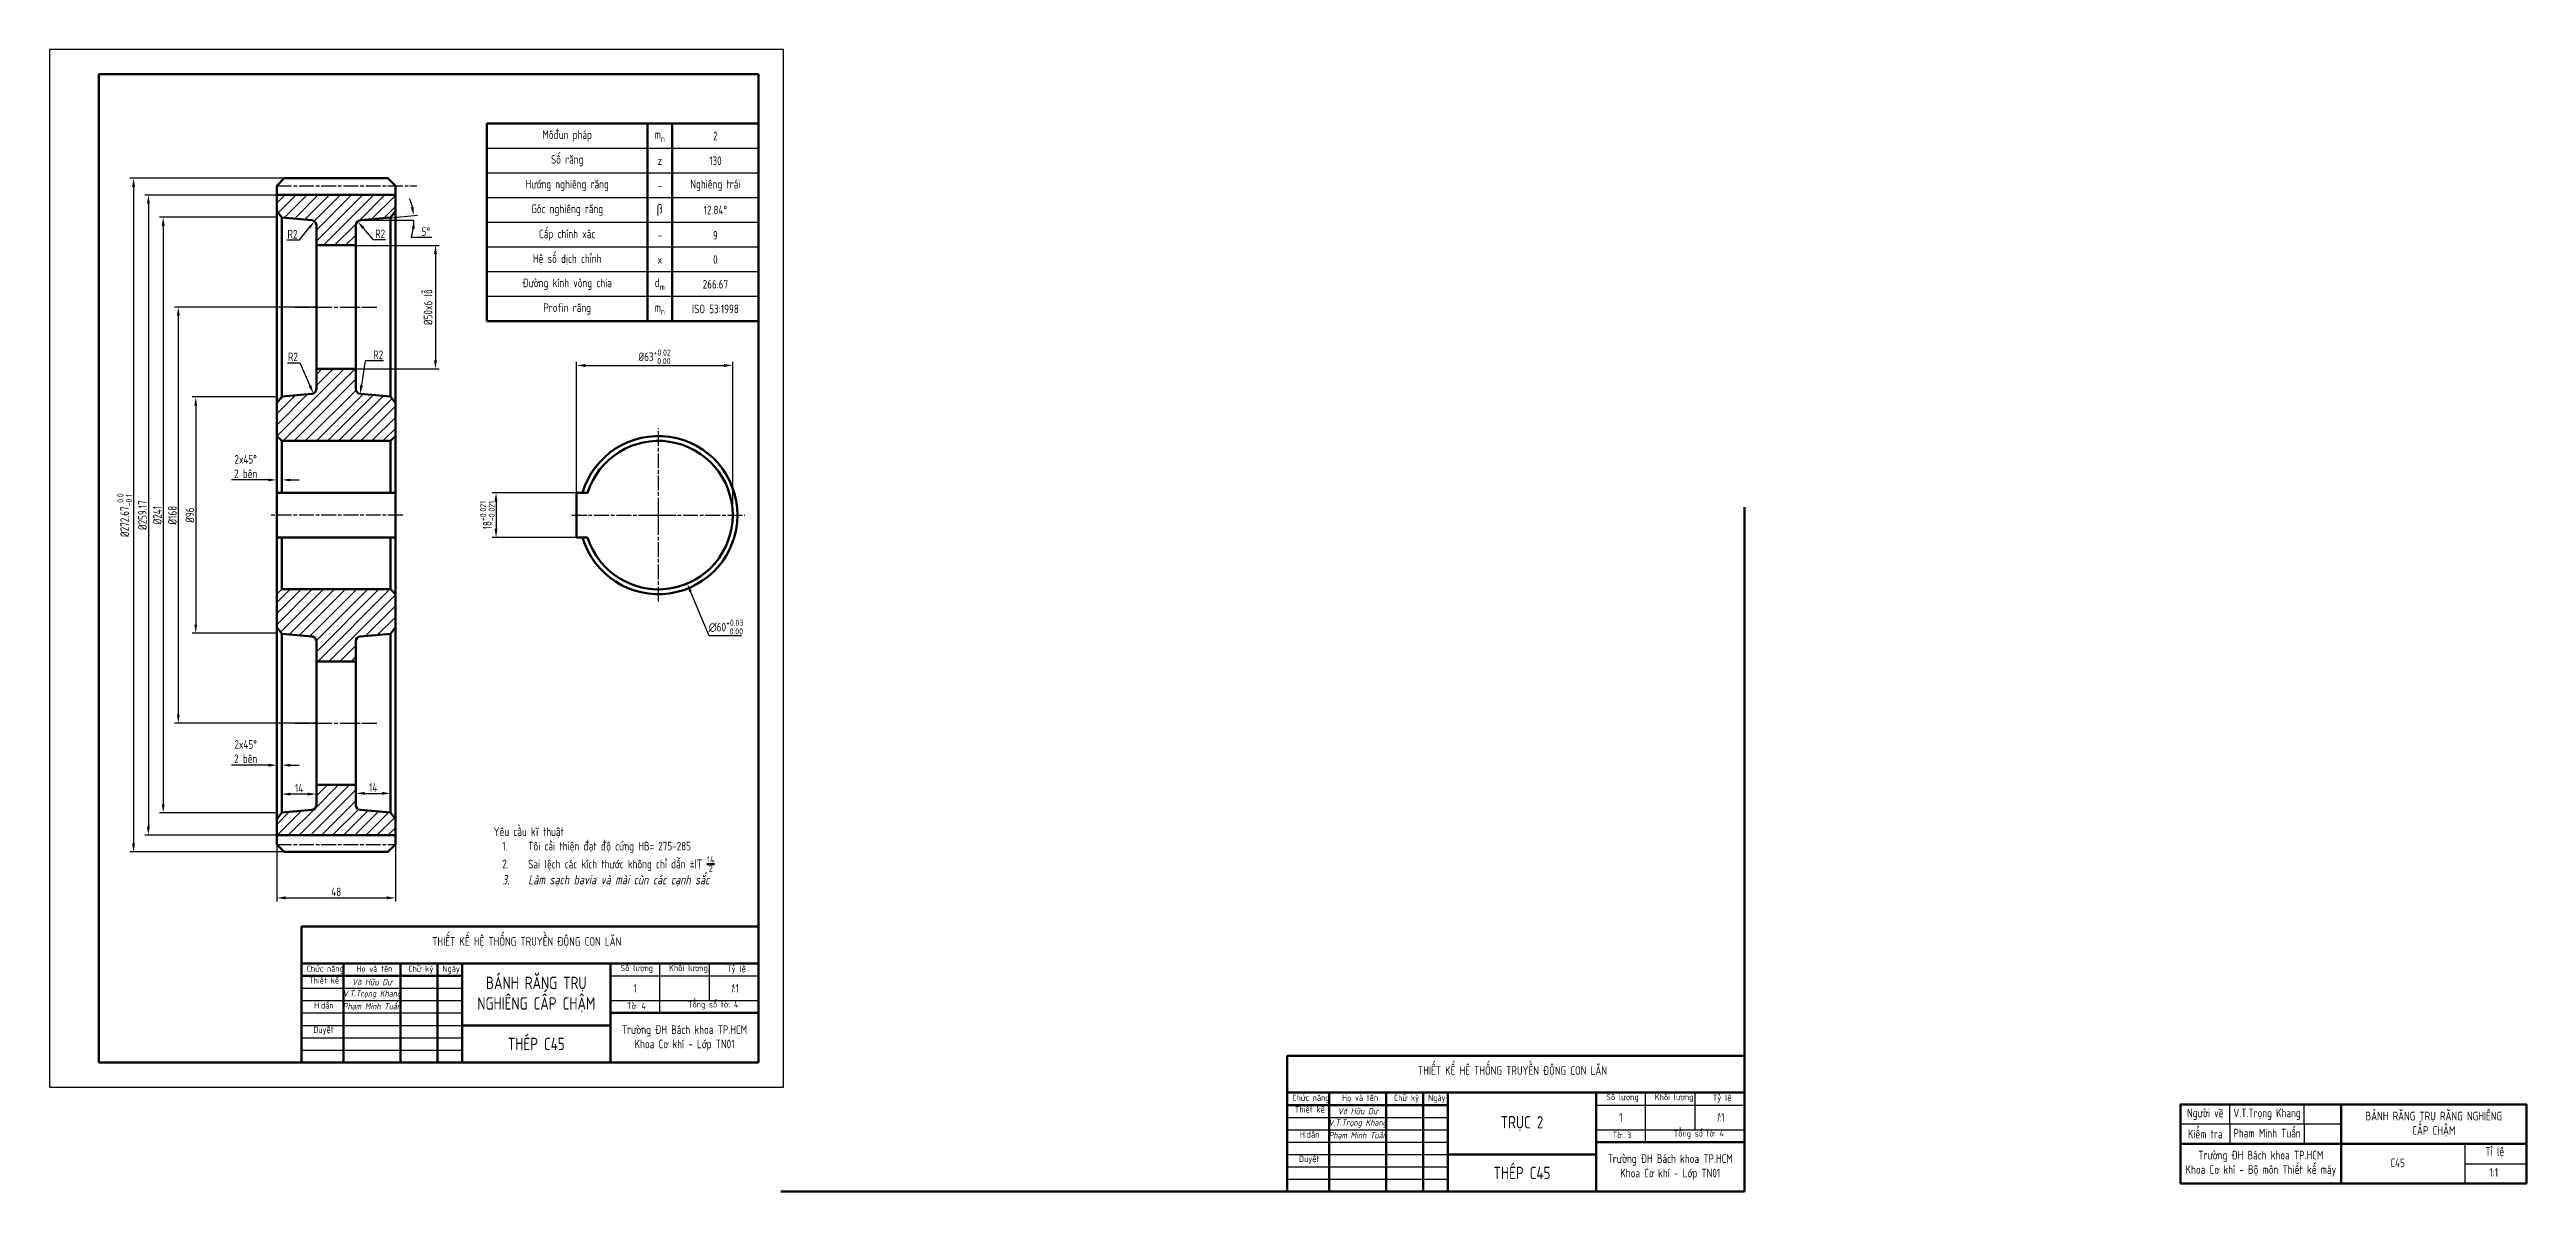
# Model space of a CAD drawing. Header units: millimetres. Extents: x -3429 to -296, y -4157 to -3695.
# Drawn here: x -1299 to -296, y -4157 to -3695 of the extents above; entities that cross this region are included whole.
import ezdxf

# ---------------------------------------------------------------- set-up
doc = ezdxf.new("R2010")
doc.units = ezdxf.units.MM
doc.header["$LTSCALE"] = 0.5
doc.linetypes.add('AM_ISO08W050', pattern=[18, 12, -1.5, 3, -1.5])
for name, color, linetype, lineweight in [('A.Net Dam Co Ban', 7, 'Continuous', 50), ('AM_0', 7, 'Continuous', 50), ('AM_4', 3, 'Continuous', 25), ('AM_5', 3, 'Continuous', 25), ('AM_7', 4, 'AM_ISO08W050', 25), ('AM_8', 1, 'Continuous', 25), ('duong_dam', 7, 'Continuous', 50), ('duong_manh', 3, 'Continuous', 25)]:
    doc.layers.add(name, color=color, linetype=linetype, lineweight=lineweight)
doc.styles.add('MyTemplate', font='tcvn+7284-2003i.ttf', dxfattribs={"width": 0.8, "height": 3.5})
doc.styles.get("Standard").update_dxf_attribs({"font": 'tcvn+7284-2003i.ttf', "width": 0.8, "height": 3.5})
doc.styles.add('TCVN', font='tcvn+7284-2003i.ttf', dxfattribs={"width": 0.8, "height": 5})
doc.dimstyles.new('MyTemplate$0', dxfattribs={"dimtxt": 3.5, "dimasz": 3.5, "dimexe": 1.5, "dimexo": 0, "dimtad": 1, "dimtoh": 1, "dimdec": 0, "dimzin": 0, "dimdsep": 46, "dimtxsty": 'MyTemplate', "dimcen": 5, "dimclrd": 3, "dimclre": 3, "dimclrt": 1, "dimadec": 0, "dimazin": 0, "dimtfac": 1, "dimtdec": 0, "dimtofl": 0, "dimtmove": 0, "dimatfit": 3, "dimfxl": 1, "dimtolj": 1, "dimtzin": 0, "dimarcsym": 0})
doc.dimstyles.new('MyTemplate$2', dxfattribs={"dimtxt": 3.5, "dimasz": 3.5, "dimexe": 1.5, "dimexo": 0, "dimtad": 1, "dimtoh": 1, "dimdec": 0, "dimzin": 0, "dimdsep": 46, "dimtxsty": 'MyTemplate', "dimcen": 5, "dimclrd": 3, "dimclre": 3, "dimclrt": 1, "dimadec": 0, "dimazin": 0, "dimtfac": 1, "dimtdec": 0, "dimtofl": 0, "dimtmove": 0, "dimatfit": 3, "dimfxl": 1, "dimtolj": 1, "dimtzin": 0, "dimarcsym": 0})
doc.dimstyles.new('MyTemplate$3', dxfattribs={"dimtxt": 3.5, "dimasz": 3.5, "dimexe": 1.5, "dimexo": 0, "dimtad": 1, "dimtoh": 1, "dimdec": 0, "dimzin": 0, "dimdsep": 46, "dimtxsty": 'MyTemplate', "dimcen": 5, "dimclrd": 3, "dimclre": 3, "dimclrt": 1, "dimadec": 0, "dimazin": 0, "dimtfac": 1, "dimtdec": 0, "dimtofl": 0, "dimtmove": 0, "dimatfit": 3, "dimfxl": 1, "dimtolj": 1, "dimtzin": 0, "dimarcsym": 0})
doc.dimstyles.new('MyTemplate$4', dxfattribs={"dimtxt": 3.5, "dimasz": 3.5, "dimexe": 1.5, "dimexo": 0, "dimtad": 1, "dimtoh": 1, "dimdec": 0, "dimzin": 0, "dimdsep": 46, "dimtxsty": 'MyTemplate', "dimcen": 5, "dimclrd": 3, "dimclre": 3, "dimclrt": 1, "dimadec": 0, "dimazin": 0, "dimtfac": 1, "dimtdec": 0, "dimtofl": 0, "dimtmove": 0, "dimatfit": 3, "dimfxl": 1, "dimtolj": 1, "dimtzin": 0, "dimarcsym": 0})

msp = doc.modelspace()

# ---------------------------------------------------------------- texts
at = {"attachment_point": 5, "style": 'MyTemplate'}
for s, width, insert, char_height in [('Môđun pháp', 65, (-1089.0038, -3729.7079), 3.5), ('\\A1;m{\\H0.7x;\\S^ n;}', 10, (-1051.5038, -3729.7079), 3.5), ('2', 35, (-1029.0038, -3729.7079), 3.5), ('Số răng', 65, (-1089.0038, -3739.7079), 3.5), ('z', 10, (-1051.5038, -3739.7079), 3.5), ('130', 35, (-1029.0038, -3739.7079), 3.5), ('Hướng nghiêng răng', 65, (-1089.0038, -3749.7079), 3.5), ('Nghiêng trái', 35, (-1029.0038, -3749.7079), 3.5), ('Góc nghiêng răng', 65, (-1089.0038, -3759.7079), 3.5), ('{\\H1.08333x;β}', 10, (-1051.5038, -3759.7079), 3.5), ('{\\H1.08333x;-}', 10, (-1051.5038, -3749.7079), 3.5), ('12.84%%D', 35, (-1029.0038, -3759.7079), 3.5), ('Cấp chính xác', 65, (-1089.0038, -3769.8638), 3.5), ('9', 35, (-1029.0038, -3769.937), 3.5), ('Hệ số dịch chỉnh', 65, (-1089.0038, -3779.7079), 3.5), ('{\\H1.08333x;-}', 10, (-1051.5038, -3769.7911), 3.5), ('x', 10, (-1051.5038, -3779.7079), 3.5), ('0', 35, (-1029.0038, -3779.7079), 3.5), ('Đường kính vòng chia', 65, (-1089.0038, -3789.7079), 3.5), ('\\A1;d{\\H0.7x;\\S^ m;}', 10, (-1051.5038, -3789.7079), 3.5), ('266.67', 35, (-1029.0038, -3789.7079), 3.5), ('Profin răng', 65, (-1089.0038, -3799.7079), 3.5), ('\\A1;m{\\H0.7x;\\S^ n;}', 10, (-1051.5038, -3799.7079), 3.5), ('ISO 53:1998', 35, (-1029.0038, -3799.7079), 3.5), ('BÁNH RĂNG TRỤ NGHIÊNG CẤP CHẬM', 60, (-1101.5038, -4077.2079), 5), ('THÉP C45', 60, (-1101.5038, -4097.2079), 5), ('TRỤC 2', 60, (-702.558, -4129.451), 5), ('Người vẽ', 20, (-426.0211, -4125.699), 3.5), ('V.T.Trọng Khang', 30, (-401.0211, -4125.699), 3.5), ('BÁNH RĂNG TRỤ RĂNG NGHIÊNG \\PCẤP CHẬM', 75, (-333.5211, -4129.699), 3.5), ('Kiểm tra', 20, (-426.0211, -4133.699), 3.5), ('Phạm Minh Tuấn', 30, (-401.0211, -4133.699), 3.5), ('THÉP C45', 60, (-702.558, -4149.451), 5), ('Trường ĐH Bách khoa TP.HCM\\PKhoa Cơ khí - Bộ môn Thiết kế máy', 65, (-403.5211, -4145.6873), 3.5)]:
    msp.add_mtext_dynamic_manual_height_columns(s, width=width, gutter_width=17.5, heights=[0], dxfattribs=dict(at, insert=insert, char_height=char_height))
at = {"char_height": 2.5, "attachment_point": 5}
for s, insert in [('{\\fTCVN 7284|b0|i1|c0|p34;Phạm Minh Tuấn}', (-1168.0038, -4082.2079)), ('{\\fTCVN 7284|b0|i1|c0|p34;V.T.Trọng Khang}', (-1168.0038, -4077.2079)), ('{\\fTCVN 7284|b0|i1|c0|p34;Võ Hữu Dư}', (-1168.0038, -4072.2079)), ('{\\fTCVN 7284|b0|i1|c0|p34;V.T.Trọng Khang}', (-769.058, -4129.451)), ('{\\fTCVN 7284|b0|i1|c0|p34;Võ Hữu Dư}', (-769.058, -4124.451)), ('{\\fTCVN 7284|b0|i1|c0|p34;Phạm Minh Tuấn}', (-769.058, -4134.451))]:
    msp.add_mtext_dynamic_manual_height_columns(s, width=23, gutter_width=17.5, heights=[0], dxfattribs=dict(at, insert=insert))
at = {"layer": 'AM_0', "char_height": 3.5, "attachment_point": 1, "style": 'TCVN'}
for s, width, insert in [('\\A1;Yêu cầu kĩ thuật\\P\\pi-10.5,l14,t14;1.^ITôi cải thiện đạt độ cứng HB= 275-285\\P2.^ISai lệch các kích thước không chỉ dẫn {\\H1.08333x;±IT \\H0.7x;\\S14/2;\\fMS Shell Dlg 2|b0|i1|c0|p0;\\H0.87911x;\\P\\fTCVN 7284|b0|i1|c0|p34;\\H1.62501x;3.^ILàm sạch bavia và mài cùn các cạnh sắc}', 100.367582, (-1118.771, -4009.5707)), ('Tỉ lệ', 17.318047, (-312.6816, -4138.9721))]:
    msp.add_mtext_dynamic_manual_height_columns(s, width=width, gutter_width=17.5, heights=[0], dxfattribs=dict(at, insert=insert))
at = {"layer": 'AM_0', "char_height": 3.5, "width": 31.23385, "attachment_point": 1, "style": 'TCVN'}
for s, insert in [('C45', (-351.0876, -4143.6169)), ('1:1', (-311.036, -4147.473))]:
    msp.add_mtext(s, dxfattribs=dict(at, insert=insert))
at = {"layer": 'duong_dam'}
for s, width, gutter_width, heights, insert, char_height, attachment_point in [('\\pi52.96151;THIẾT KẾ HỆ THỐNG TRUYỀN ĐỘNG CON LĂN', 184.90212, 17.5, [11.9268], (-1196.5665, -4054.0066), 3.5, 1), ('\\pi2.30248;Chức năng', 17.291048, 14.8707, [0], (-1196.7396, -4065.5089), 2.549267, 1), ('\\pi3.26116;Thiết kế', 17.291048, 14.8707, [0], (-1196.7396, -4070.2202), 2.549267, 1), ('\\pi2.28858;Họ và tên', 17.291048, 14.8707, [0], (-1176.6312, -4065.5089), 2.549267, 1), ('\\pi4.41065;Chữ ký', 17.291048, 14.8707, [0], (-1157.7095, -4065.5089), 2.549267, 1), ('\\pi5.63353;Ngày', 17.291048, 14.8707, [0], (-1145.1221, -4065.5089), 2.549267, 1), ('\\pi3.12675;Số lượng', 17.291048, 14.8707, [0], (-1070.4917, -4065.2169), 2.549267, 1), ('\\pi2.04292;Khối lượng', 17.291048, 14.8707, [0], (-1049.8022, -4065.2151), 2.549267, 1), ('\\pi5.54623;Tỷ lệ', 17.291048, 14.8707, [0], (-1029.8544, -4065.5089), 2.549267, 1), ('\\pi5.35079;H.dẫn', 17.291048, 14.8707, [0], (-1196.7396, -4080.3461), 2.549267, 1), ('\\pi11.3938;Tổng số tờ: 4', 39.927956, 14.8707, [3.483], (-1051.5038, -4079.9487), 2.549267, 1), ('Trường ĐH Bách khoa TP.HCM\\PKhoa Cơ khí - Lớp TN01', 78.382847, 17.5, [0], (-1041.5038, -4094.8602), 3.5, 5), ('\\pi5.67215;Tờ: 4', 17.291048, 14.8707, [0], (-1070.4917, -4080.5644), 2.549267, 1), ('\\pi4.99235;Duyệt', 17.291048, 14.8707, [0], (-1196.7396, -4090.2207), 2.549267, 1), ('\\pi52.96151;THIẾT KẾ HỆ THỐNG TRUYỀN ĐỘNG CON LĂN', 184.90212, 17.5, [11.9268], (-797.6208, -4106.2497), 3.5, 1), ('\\pi2.30248;Chức năng', 17.291048, 14.8707, [0], (-797.7938, -4117.752), 2.549267, 1), ('\\pi2.28858;Họ và tên', 17.291048, 14.8707, [0], (-777.6854, -4117.752), 2.549267, 1), ('\\pi4.41065;Chữ ký', 17.291048, 14.8707, [0], (-758.7637, -4117.752), 2.549267, 1), ('\\pi5.63353;Ngày', 17.291048, 14.8707, [0], (-746.1763, -4117.752), 2.549267, 1), ('\\pi3.12675;Số lượng', 17.291048, 14.8707, [0], (-671.5459, -4117.46), 2.549267, 1), ('\\pi2.04292;Khối lượng', 17.291048, 14.8707, [0], (-650.8564, -4117.4583), 2.549267, 1), ('\\pi5.54623;Tỷ lệ', 17.291048, 14.8707, [0], (-630.9086, -4117.752), 2.549267, 1), ('\\pi3.26116;Thiết kế', 17.291048, 14.8707, [0], (-797.7938, -4122.4633), 2.549267, 1), ('\\pi5.35079;H.dẫn', 17.291048, 14.8707, [0], (-797.7938, -4132.5893), 2.549267, 1), ('\\pi5.63353;Tờ: 3', 17.291048, 14.8707, [0], (-671.5459, -4132.8076), 2.549267, 1), ('\\pi11.3938;Tổng số tờ: 4', 39.927956, 14.8707, [3.483], (-652.558, -4132.1918), 2.549267, 1), ('\\pi4.99235;Duyệt', 17.291048, 14.8707, [0], (-797.7938, -4142.4638), 2.549267, 1), ('Trường ĐH Bách khoa TP.HCM\\PKhoa Cơ khí - Lớp TN01', 78.382847, 17.5, [0], (-642.558, -4147.1033), 3.5, 5)]:
    msp.add_mtext_dynamic_manual_height_columns(s, width=width, gutter_width=gutter_width, heights=heights, dxfattribs=dict(at, insert=insert, char_height=char_height, attachment_point=attachment_point))
at = {"layer": 'duong_dam', "char_height": 3.5, "attachment_point": 5, "style": 'TCVN'}
for insert in [(-1061.5038, -4074.7079), (-662.558, -4126.951)]:
    msp.add_mtext_dynamic_manual_height_columns('1', width=20, gutter_width=17.5, heights=[0], dxfattribs=dict(at, insert=insert))
at = {"layer": 'duong_dam', "char_height": 3.5, "width": 9.038203, "attachment_point": 5, "style": 'TCVN'}
for insert in [(-1021.2856, -4074.7621), (-622.3398, -4127.0053)]:
    msp.add_mtext('{\\fTCVN 7284|b0|i1|c163|p34;1}:1', dxfattribs=dict(at, insert=insert))

# ---------------------------------------------------------------- blocks, each defined once
blk = doc.blocks.new('*D4')
at = {"layer": 'AM_5', "color": 3, "lineweight": -2, "transparency": 16777216}
for p, q in [((-1206.5, -3835.3), (-1240.8, -3835.3)), ((-1239.3, -3838.8), (-1239.3, -3927.5)), ((-1206.5, -3931), (-1240.8, -3931))]:
    blk.add_line(p, q, dxfattribs=at)
at = {"layer": 'AM_5', "color": 3, "transparency": 16777216}
for points in [[(-1239.9, -3838.8), (-1238.8, -3838.8), (-1239.3, -3835.3)], [(-1239.9, -3927.5), (-1238.8, -3927.5), (-1239.3, -3931)]]:
    blk.add_solid(points, dxfattribs=at)
at = {"layer": 'Defpoints', "color": 0, "transparency": 16777216}
for p in [(-1206.5, -3835.3), (-1239.3, -3931), (-1206.5, -3931)]:
    blk.add_point(p, dxfattribs=at)
at = {"layer": 'AM_5', "color": 1, "transparency": 16777216, "insert": (-1241.7, -3883.2), "char_height": 3.5, "attachment_point": 5, "rotation": 90, "style": 'MyTemplate'}
blk.add_mtext('\\A1;%%C96 ', dxfattribs=at)
blk = doc.blocks.new('*D5')
at = {"layer": 'AM_5', "color": 3, "lineweight": -2, "transparency": 16777216}
for p, q in [((-1080.8, -3874.2), (-1119.3, -3874.2)), ((-1117.8, -3877.7), (-1117.8, -3888.7)), ((-1080.8, -3892.2), (-1119.3, -3892.2))]:
    blk.add_line(p, q, dxfattribs=at)
at = {"layer": 'AM_5', "color": 3, "transparency": 16777216}
for points in [[(-1118.4, -3877.7), (-1117.2, -3877.7), (-1117.8, -3874.2)], [(-1118.4, -3888.7), (-1117.2, -3888.7), (-1117.8, -3892.2)]]:
    blk.add_solid(points, dxfattribs=at)
at = {"layer": 'Defpoints', "color": 0, "transparency": 16777216}
for p in [(-1080.8, -3874.2), (-1117.8, -3892.2), (-1080.8, -3892.2)]:
    blk.add_point(p, dxfattribs=at)
at = {"layer": 'AM_5', "color": 1, "transparency": 16777216, "insert": (-1121.3, -3883.2), "char_height": 3.5, "attachment_point": 5, "rotation": 90, "style": 'MyTemplate'}
blk.add_mtext('\\A1;18{}{\\H0.71x;\\C3;\\S+0.021^ -0.021;}', dxfattribs=at)
blk = doc.blocks.new('*D6')
at = {"layer": 'AM_5', "color": 3, "lineweight": -2, "transparency": 16777216}
for p, q in [((-1167.4, -3771.7), (-1171.5, -3767)), ((-1162.5, -3771.7), (-1167.4, -3771.7))]:
    blk.add_line(p, q, dxfattribs=at)
at = {"layer": 'AM_5', "color": 3, "transparency": 16777216}
blk.add_solid([(-1171.1, -3766.6), (-1172, -3767.3), (-1173.8, -3764.3)], dxfattribs=at)
at = {"layer": 'Defpoints', "color": 0, "transparency": 16777216}
for p in [(-1173.8, -3764.3), (-1172.5, -3765.8)]:
    blk.add_point(p, dxfattribs=at)
at = {"layer": 'AM_5', "color": 1, "transparency": 16777216, "insert": (-1164.7, -3769.3), "char_height": 3.5, "attachment_point": 5, "style": 'MyTemplate'}
blk.add_mtext('\\A1;R2', dxfattribs=at)
blk = doc.blocks.new('*D3')
at = {"layer": 'AM_5', "color": 3, "lineweight": -2, "transparency": 16777216}
for p, q in [((-1197.4, -3771.8), (-1193.5, -3767)), ((-1202.4, -3771.8), (-1197.4, -3771.8))]:
    blk.add_line(p, q, dxfattribs=at)
at = {"layer": 'AM_5', "color": 3, "transparency": 16777216}
blk.add_solid([(-1193.9, -3766.6), (-1193, -3767.3), (-1191.3, -3764.3)], dxfattribs=at)
at = {"layer": 'Defpoints', "color": 0, "transparency": 16777216}
for p in [(-1192.5, -3765.8), (-1191.3, -3764.3)]:
    blk.add_point(p, dxfattribs=at)
at = {"layer": 'AM_5', "color": 1, "transparency": 16777216, "insert": (-1200.2, -3769.5), "char_height": 3.5, "attachment_point": 5, "style": 'MyTemplate'}
blk.add_mtext('\\A1;R2', dxfattribs=at)
blk = doc.blocks.new('*D7')
at = {"layer": 'AM_5', "color": 3, "lineweight": -2, "transparency": 16777216}
for p, q in [((-1160.5, -3762.8), (-1149.6, -3761.8)), ((-1152.1, -3770.7), (-1143.8, -3770.7))]:
    blk.add_line(p, q, dxfattribs=at)
for start, end in [(14.2611, 23.5221), (341.4167, 0), (341.4779, 350.7389)]:
    blk.add_arc((-1172.7, -3763.8), 21.7, start, end, dxfattribs=at)
at = {"layer": 'AM_5', "color": 3, "transparency": 16777216}
for points in [[(-1151.1, -3758.4), (-1152.3, -3758.6), (-1151.1, -3761.9)], [(-1151.9, -3767.3), (-1150.7, -3767.4), (-1151, -3763.8)]]:
    blk.add_solid(points, dxfattribs=at)
at = {"layer": 'Defpoints', "color": 0, "transparency": 16777216}
for p in [(-1172.7, -3763.8), (-1172.7, -3763.8), (-1160.5, -3762.8), (-1151.1, -3762.6), (-1148.2, -3763.8)]:
    blk.add_point(p, dxfattribs=at)
at = {"layer": 'AM_5', "color": 1, "transparency": 16777216, "insert": (-1146.2, -3768.4), "char_height": 3.5, "attachment_point": 5, "style": 'MyTemplate'}
blk.add_mtext('\\A1;5°', dxfattribs=at)
blk = doc.blocks.new('*D8')
at = {"layer": 'AM_5', "color": 3, "lineweight": -2, "transparency": 16777216}
for p, q in [((-1085.2, -3883.2), (-1085.2, -3821.1)), ((-1081.7, -3822.6), (-1025.5, -3822.6)), ((-1022, -3883.2), (-1022, -3821.1))]:
    blk.add_line(p, q, dxfattribs=at)
at = {"layer": 'AM_5', "color": 3, "transparency": 16777216}
for points in [[(-1081.7, -3822), (-1081.7, -3823.2), (-1085.2, -3822.6)], [(-1025.5, -3822), (-1025.5, -3823.2), (-1022, -3822.6)]]:
    blk.add_solid(points, dxfattribs=at)
at = {"layer": 'Defpoints', "color": 0, "transparency": 16777216}
for p in [(-1022, -3822.6), (-1085.2, -3883.2), (-1022, -3883.2)]:
    blk.add_point(p, dxfattribs=at)
at = {"layer": 'AM_5', "color": 1, "transparency": 16777216, "insert": (-1053.6, -3819.1), "char_height": 3.5, "attachment_point": 5, "style": 'MyTemplate'}
blk.add_mtext('\\A1;%%C63{}{\\H0.71x;\\C3;\\S+0.02^  0.00;}', dxfattribs=at)
blk = doc.blocks.new('*D9')
at = {"layer": 'AM_5', "color": 3, "lineweight": -2, "transparency": 16777216}
for p, q in [((-1174.5, -3995.8), (-1174.5, -3994.3)), ((-1171, -3995.8), (-1164, -3995.8)), ((-1160.5, -3990), (-1160.5, -3997.3))]:
    blk.add_line(p, q, dxfattribs=at)
at = {"layer": 'AM_5', "color": 3, "transparency": 16777216}
for points in [[(-1171, -3995.2), (-1171, -3996.4), (-1174.5, -3995.8)], [(-1164, -3995.2), (-1164, -3996.4), (-1160.5, -3995.8)]]:
    blk.add_solid(points, dxfattribs=at)
at = {"layer": 'Defpoints', "color": 0, "transparency": 16777216}
for p in [(-1174.5, -3995.8), (-1160.5, -3990), (-1160.5, -3995.8)]:
    blk.add_point(p, dxfattribs=at)
at = {"layer": 'AM_5', "color": 1, "transparency": 16777216, "insert": (-1167.5, -3993.4), "char_height": 3.5, "attachment_point": 5, "style": 'MyTemplate'}
blk.add_mtext('\\A1;14 ', dxfattribs=at)
blk = doc.blocks.new('*D10')
at = {"layer": 'AM_5', "color": 3, "lineweight": -2, "transparency": 16777216}
for p, q in [((-1204.5, -3990.3), (-1204.5, -3997.6)), ((-1194, -3996.1), (-1201, -3996.1)), ((-1190.5, -3996.1), (-1190.5, -3994.6))]:
    blk.add_line(p, q, dxfattribs=at)
at = {"layer": 'AM_5', "color": 3, "transparency": 16777216}
for points in [[(-1201, -3995.5), (-1201, -3996.7), (-1204.5, -3996.1)], [(-1194, -3995.5), (-1194, -3996.7), (-1190.5, -3996.1)]]:
    blk.add_solid(points, dxfattribs=at)
at = {"layer": 'Defpoints', "color": 0, "transparency": 16777216}
for p in [(-1204.5, -3990.3), (-1204.5, -3996.1), (-1190.5, -3996.1)]:
    blk.add_point(p, dxfattribs=at)
at = {"layer": 'AM_5', "color": 1, "transparency": 16777216, "insert": (-1197.5, -3993.7), "char_height": 3.5, "attachment_point": 5, "style": 'MyTemplate'}
blk.add_mtext('\\A1;14', dxfattribs=at)
blk = doc.blocks.new('*D11')
at = {"layer": 'AM_5', "color": 3, "lineweight": -2, "transparency": 16777216}
for p, q in [((-1210, -3868.9), (-1224.8, -3868.9)), ((-1206.5, -3868.6), (-1206.5, -3870.4)), ((-1204.5, -3868.6), (-1204.5, -3870.4)), ((-1201, -3868.9), (-1197.5, -3868.9))]:
    blk.add_line(p, q, dxfattribs=at)
at = {"layer": 'AM_5', "color": 3, "transparency": 16777216}
for points in [[(-1210, -3868.4), (-1210, -3869.5), (-1206.5, -3868.9)], [(-1201, -3868.4), (-1201, -3869.5), (-1204.5, -3868.9)]]:
    blk.add_solid(points, dxfattribs=at)
at = {"layer": 'Defpoints', "color": 0, "transparency": 16777216}
for p in [(-1206.5, -3868.6), (-1206.5, -3868.9), (-1204.5, -3868.6)]:
    blk.add_point(p, dxfattribs=at)
at = {"layer": 'AM_5', "color": 1, "transparency": 16777216, "insert": (-1219.1, -3863.5), "char_height": 3.5, "attachment_point": 5, "style": 'MyTemplate'}
blk.add_mtext('\\A1;2x45%%D^J2 bên', dxfattribs=at)
blk = doc.blocks.new('*D12')
at = {"layer": 'AM_5', "color": 3, "lineweight": -2, "transparency": 16777216}
for p, q in [((-1206.5, -3967.4), (-1206.5, -3985.9)), ((-1204.5, -3967.4), (-1204.5, -3985.9)), ((-1210, -3984.4), (-1224.8, -3984.4)), ((-1201, -3984.4), (-1197.5, -3984.4))]:
    blk.add_line(p, q, dxfattribs=at)
at = {"layer": 'AM_5', "color": 3, "transparency": 16777216}
for points in [[(-1210, -3983.8), (-1210, -3985), (-1206.5, -3984.4)], [(-1201, -3983.8), (-1201, -3985), (-1204.5, -3984.4)]]:
    blk.add_solid(points, dxfattribs=at)
at = {"layer": 'Defpoints', "color": 0, "transparency": 16777216}
for p in [(-1206.5, -3967.4), (-1204.5, -3967.4), (-1206.5, -3984.4)]:
    blk.add_point(p, dxfattribs=at)
at = {"layer": 'AM_5', "color": 1, "transparency": 16777216, "insert": (-1219.1, -3978.9), "char_height": 3.5, "attachment_point": 5, "style": 'MyTemplate'}
blk.add_mtext('\\A1;2x45%%D^J2 bên', dxfattribs=at)
blk = doc.blocks.new('*D13')
at = {"layer": 'AM_5', "color": 3, "lineweight": -2, "transparency": 16777216}
for p, q in [((-1206.5, -3762.6), (-1254, -3762.6)), ((-1252.5, -3766.1), (-1252.5, -4000.2)), ((-1206.5, -4003.7), (-1254, -4003.7))]:
    blk.add_line(p, q, dxfattribs=at)
at = {"layer": 'AM_5', "color": 3, "transparency": 16777216}
for points in [[(-1253.1, -3766.1), (-1251.9, -3766.1), (-1252.5, -3762.6)], [(-1253.1, -4000.2), (-1251.9, -4000.2), (-1252.5, -4003.7)]]:
    blk.add_solid(points, dxfattribs=at)
at = {"layer": 'Defpoints', "color": 0, "transparency": 16777216}
for p in [(-1206.5, -3762.6), (-1252.5, -4003.7), (-1206.5, -4003.7)]:
    blk.add_point(p, dxfattribs=at)
at = {"layer": 'AM_5', "color": 1, "transparency": 16777216, "insert": (-1254.9, -3883.2), "char_height": 3.5, "attachment_point": 5, "rotation": 90, "style": 'MyTemplate'}
blk.add_mtext('\\A1;%%C241 ', dxfattribs=at)
blk = doc.blocks.new('*D14')
at = {"layer": 'AM_5', "color": 3, "lineweight": -2, "transparency": 16777216}
for p, q in [((-1206.5, -3753.6), (-1260, -3753.6)), ((-1258.5, -3757.1), (-1258.5, -4009.2)), ((-1206.5, -4012.7), (-1260, -4012.7))]:
    blk.add_line(p, q, dxfattribs=at)
at = {"layer": 'AM_5', "color": 3, "transparency": 16777216}
for points in [[(-1259.1, -3757.1), (-1257.9, -3757.1), (-1258.5, -3753.6)], [(-1259.1, -4009.2), (-1257.9, -4009.2), (-1258.5, -4012.7)]]:
    blk.add_solid(points, dxfattribs=at)
at = {"layer": 'Defpoints', "color": 0, "transparency": 16777216}
for p in [(-1206.5, -3753.6), (-1258.5, -4012.7), (-1206.5, -4012.7)]:
    blk.add_point(p, dxfattribs=at)
at = {"layer": 'AM_5', "color": 1, "transparency": 16777216, "insert": (-1260.9, -3883.2), "char_height": 3.5, "attachment_point": 5, "rotation": 90, "style": 'MyTemplate'}
blk.add_mtext('\\A1;%%C259.17', dxfattribs=at)
blk = doc.blocks.new('*D15')
at = {"layer": 'AM_5', "color": 3, "lineweight": -2, "transparency": 16777216}
for p, q in [((-1203.5, -3746.8), (-1266, -3746.8)), ((-1264.5, -3750.3), (-1264.5, -4016)), ((-1203.5, -4019.5), (-1266, -4019.5))]:
    blk.add_line(p, q, dxfattribs=at)
at = {"layer": 'AM_5', "color": 3, "transparency": 16777216}
for points in [[(-1265.1, -3750.3), (-1263.9, -3750.3), (-1264.5, -3746.8)], [(-1265.1, -4016), (-1263.9, -4016), (-1264.5, -4019.5)]]:
    blk.add_solid(points, dxfattribs=at)
at = {"layer": 'Defpoints', "color": 0, "transparency": 16777216}
for p in [(-1203.5, -3746.8), (-1264.5, -4019.5), (-1203.5, -4019.5)]:
    blk.add_point(p, dxfattribs=at)
at = {"layer": 'AM_5', "color": 1, "transparency": 16777216, "insert": (-1268.1, -3883.2), "char_height": 3.5, "attachment_point": 5, "rotation": 90, "style": 'MyTemplate'}
blk.add_mtext('\\A1;%%C272.67{}{\\H0.71x;\\C3;\\S 0.0^ -0.1;}', dxfattribs=at)
blk = doc.blocks.new('*D16')
at = {"layer": 'AM_5', "color": 3, "lineweight": -2, "transparency": 16777216}
for p, q in [((-1206.5, -4016.5), (-1206.5, -4039.6)), ((-1158.5, -4016.5), (-1158.5, -4039.6)), ((-1203, -4038.1), (-1162, -4038.1))]:
    blk.add_line(p, q, dxfattribs=at)
at = {"layer": 'AM_5', "color": 3, "transparency": 16777216}
for points in [[(-1203, -4037.5), (-1203, -4038.7), (-1206.5, -4038.1)], [(-1162, -4037.5), (-1162, -4038.7), (-1158.5, -4038.1)]]:
    blk.add_solid(points, dxfattribs=at)
at = {"layer": 'Defpoints', "color": 0, "transparency": 16777216}
for p in [(-1206.5, -4016.5), (-1158.5, -4016.5), (-1158.5, -4038.1)]:
    blk.add_point(p, dxfattribs=at)
at = {"layer": 'AM_5', "color": 1, "transparency": 16777216, "insert": (-1182.5, -4035.7), "char_height": 3.5, "attachment_point": 5, "style": 'MyTemplate'}
blk.add_mtext('\\A1;48', dxfattribs=at)
blk = doc.blocks.new('*D17')
at = {"layer": 'AM_5', "color": 3, "lineweight": -2, "transparency": 16777216}
for p, q in [((-1052.1, -3888.2), (-1052.1, -3878.2)), ((-1057.1, -3883.2), (-1047.1, -3883.2)), ((-1031.5, -3932.1), (-1039.1, -3914.1)), ((-1018.5, -3932.1), (-1031.5, -3932.1))]:
    blk.add_line(p, q, dxfattribs=at)
at = {"layer": 'AM_5', "color": 3, "transparency": 16777216}
blk.add_solid([(-1038.6, -3913.9), (-1039.6, -3914.3), (-1040.4, -3910.9)], dxfattribs=at)
at = {"layer": 'Defpoints', "color": 0, "transparency": 16777216}
for p in [(-1063.7, -3855.4), (-1040.4, -3910.9)]:
    blk.add_point(p, dxfattribs=at)
at = {"layer": 'AM_5', "color": 1, "transparency": 16777216, "insert": (-1024.7, -3928.5), "char_height": 3.5, "attachment_point": 5, "style": 'MyTemplate'}
blk.add_mtext('\\A1;∅60{}{\\H0.71x;\\C3;\\S+0.03^  0.00;}', dxfattribs=at)
blk = doc.blocks.new('*D18')
at = {"layer": 'AM_5', "color": 3, "lineweight": -2, "transparency": 16777216}
for p, q in [((-1170.7, -3820.7), (-1172.3, -3830.6)), ((-1163.4, -3820.7), (-1170.7, -3820.7))]:
    blk.add_line(p, q, dxfattribs=at)
at = {"layer": 'AM_5', "color": 3, "transparency": 16777216}
blk.add_solid([(-1172.9, -3830.5), (-1171.7, -3830.7), (-1172.8, -3834.1)], dxfattribs=at)
at = {"layer": 'Defpoints', "color": 0, "transparency": 16777216}
for p in [(-1172.8, -3834.1), (-1172.5, -3832.1)]:
    blk.add_point(p, dxfattribs=at)
at = {"layer": 'AM_5', "color": 1, "transparency": 16777216, "insert": (-1165.5, -3818.3), "char_height": 3.5, "attachment_point": 5, "style": 'MyTemplate'}
blk.add_mtext('\\A1;R2', dxfattribs=at)
blk = doc.blocks.new('*D19')
at = {"layer": 'AM_5', "color": 3, "lineweight": -2, "transparency": 16777216}
for p, q in [((-1190.5, -3774), (-1140.8, -3774)), ((-1142.3, -3777.5), (-1142.3, -3820.5)), ((-1190.5, -3824), (-1140.8, -3824))]:
    blk.add_line(p, q, dxfattribs=at)
at = {"layer": 'AM_5', "color": 3, "transparency": 16777216}
for points in [[(-1142.9, -3777.5), (-1141.7, -3777.5), (-1142.3, -3774)], [(-1142.9, -3820.5), (-1141.7, -3820.5), (-1142.3, -3824)]]:
    blk.add_solid(points, dxfattribs=at)
at = {"layer": 'Defpoints', "color": 0, "transparency": 16777216}
for p in [(-1190.5, -3774), (-1190.5, -3824), (-1142.3, -3824)]:
    blk.add_point(p, dxfattribs=at)
at = {"layer": 'AM_5', "color": 1, "transparency": 16777216, "insert": (-1145.3, -3799), "char_height": 3.5, "attachment_point": 5, "rotation": 90, "style": 'MyTemplate'}
blk.add_mtext('\\A1;%%C50x6 lỗ', dxfattribs=at)
blk = doc.blocks.new('*D20')
at = {"layer": 'AM_5', "color": 3, "lineweight": -2, "transparency": 16777216}
for p, q in [((-1190.5, -3799), (-1247.9, -3799)), ((-1246.4, -3802.5), (-1246.4, -3963.9)), ((-1190.5, -3967.4), (-1247.9, -3967.4))]:
    blk.add_line(p, q, dxfattribs=at)
at = {"layer": 'AM_5', "color": 3, "transparency": 16777216}
for points in [[(-1247, -3802.5), (-1245.8, -3802.5), (-1246.4, -3799)], [(-1247, -3963.9), (-1245.8, -3963.9), (-1246.4, -3967.4)]]:
    blk.add_solid(points, dxfattribs=at)
at = {"layer": 'Defpoints', "color": 0, "transparency": 16777216}
for p in [(-1190.5, -3799), (-1246.4, -3967.4), (-1190.5, -3967.4)]:
    blk.add_point(p, dxfattribs=at)
at = {"layer": 'AM_5', "color": 1, "transparency": 16777216, "insert": (-1248.8, -3883.2), "char_height": 3.5, "attachment_point": 5, "rotation": 90, "style": 'MyTemplate'}
blk.add_mtext('\\A1;%%C168', dxfattribs=at)
blk = doc.blocks.new('*D21')
at = {"layer": 'AM_5', "color": 3, "lineweight": -2, "transparency": 16777216}
for p, q in [((-1202.2, -3821.5), (-1197.2, -3821.5)), ((-1197.2, -3821.5), (-1193.1, -3830.7))]:
    blk.add_line(p, q, dxfattribs=at)
at = {"layer": 'AM_5', "color": 3, "transparency": 16777216}
blk.add_solid([(-1192.6, -3830.5), (-1193.7, -3831), (-1191.7, -3833.9)], dxfattribs=at)
at = {"layer": 'Defpoints', "color": 0, "transparency": 16777216}
for p in [(-1192.5, -3832.1), (-1191.7, -3833.9)]:
    blk.add_point(p, dxfattribs=at)
at = {"layer": 'AM_5', "color": 1, "transparency": 16777216, "insert": (-1200, -3819.1), "char_height": 3.5, "attachment_point": 5, "style": 'MyTemplate'}
blk.add_mtext('\\A1;R2', dxfattribs=at)

# ---------------------------------------------------------------- dimensions: what is measured, and where the dimension line sits
at = {"layer": 'AM_5'}
for base, p1, p2, text, override, picture, middle in [((-1264.5166, -4019.5), (-1203.5226, -3746.8333), (-1203.5226, -4019.5), '<>{}{\\H0.71x;\\C3;\\S 0.0^ -0.1;}', {"dimdec": 2, "dimpost": '%%C<>', "dimtxsty": 'MyTemplate', "dimtp": 0, "dimtm": 0.1, "dimtdec": 1, "dimtzin": 0}, '*D15', (-1268.0642, -3883.1667)), ((-1252.5166, -4003.75), (-1206.5226, -3762.5833), (-1206.5226, -4003.75), '<> ', {"dimpost": '%%C<>', "dimtxsty": 'MyTemplate', "dimtp": 0.02, "dimtm": 0.02, "dimtdec": 3}, '*D13', (-1254.8916, -3883.1667))]:
    dim = msp.add_linear_dim(base=base, p1=p1, p2=p2, angle=90, text=text, dimstyle='MyTemplate$0', override=override, dxfattribs=at)
    dim.commit()
    dim.dimension.update_dxf_attribs({"geometry": picture, "text_midpoint": middle})
for base, p1, p2, override, picture, middle in [((-1258.5166, -4012.75), (-1206.5226, -3753.5833), (-1206.5226, -4012.75), {"dimdec": 2, "dimpost": '%%C<>', "dimtp": 0.02, "dimtm": 0.02, "dimtdec": 3}, '*D14', (-1260.9141, -3883.1667)), ((-1246.4112, -3967.3785), (-1190.5226, -3798.9549), (-1190.5226, -3967.3785), {"dimpost": '%%C<>'}, '*D20', (-1248.7862, -3883.1667))]:
    dim = msp.add_linear_dim(base=base, p1=p1, p2=p2, angle=90, dimstyle='MyTemplate$0', override=override, dxfattribs=at)
    dim.commit()
    dim.dimension.update_dxf_attribs({"geometry": picture, "text_midpoint": middle})
dim = msp.add_angular_dim_2l(base=(-1151.0564, -3762.563), line1=((-1172.6969, -3763.8234), (-1160.5149, -3762.7576)), line2=((-1172.6969, -3763.8234), (-1148.159, -3763.8234)), dimstyle='MyTemplate$2', override={"dimtxsty": 'MyTemplate', "dimtol": 0, "dimlim": 0, "dimtp": 0.02, "dimtm": 0.02, "dimtfac": 1, "dimtdec": 3, "dimtolj": 1, "dimtzin": 0}, dxfattribs=at)
dim.commit()
dim.dimension.update_dxf_attribs({"geometry": '*D7', "text_midpoint": (-1146.2229, -3768.3566)})
for center, mpoint, override, picture, middle in [((-1192.5226, -3765.8158), (-1191.2565, -3764.2675), {"dimtxsty": 'MyTemplate', "dimtol": 0, "dimlim": 0, "dimtp": 0.02, "dimtm": 0.02, "dimtfac": 1, "dimtdec": 3, "dimtolj": 1, "dimtzin": 0}, '*D3', (-1200.226, -3771.8378)), ((-1172.5226, -3765.8158), (-1173.8269, -3764.2997), {"dimtxsty": 'MyTemplate', "dimtol": 0, "dimlim": 0, "dimtp": 0.02, "dimtm": 0.02, "dimtfac": 1, "dimtdec": 3, "dimtolj": 1, "dimtzin": 0}, '*D6', (-1164.67, -3771.7128)), ((-1192.5226, -3832.0939), (-1191.71, -3833.9214), {"dimpost": ''}, '*D21', (-1200.0196, -3821.4825)), ((-1172.5226, -3832.0939), (-1172.8316, -3834.0699), {"dimpost": ''}, '*D18', (-1165.5386, -3820.6506))]:
    dim = msp.add_radius_dim(center=center, mpoint=mpoint, dimstyle='MyTemplate$4', override=override, dxfattribs=at)
    dim.commit()
    dim.dimension.update_dxf_attribs({"geometry": picture, "text_midpoint": middle, "dimtype": 164})
dim = msp.add_linear_dim(base=(-1142.2988, -3823.9549), p1=(-1190.5226, -3773.9549), p2=(-1190.5226, -3823.9549), angle=90, dimstyle='MyTemplate$0', override={"dimpost": '%%C<>x6 lỗ'}, dxfattribs=at)
dim.commit()
dim.dimension.update_dxf_attribs({"geometry": '*D19', "text_midpoint": (-1142.2988, -3798.9549), "dimtype": 160})
for base, p1, p2, text, override, picture, middle in [((-1022.0187, -3822.6024), (-1085.1733, -3883.1667), (-1022.0187, -3883.1667), '<>{}{\\H0.71x;\\C3;\\S+0.02^  0.00;}', {"dimpost": '%%C<>', "dimtp": 0.02, "dimtm": 0, "dimtdec": 2, "dimtzin": 0}, '*D8', (-1053.596, -3819.0773)), ((-1160.5149, -3995.7898), (-1174.5226, -3995.7898), (-1160.5149, -3989.955), '<> ', {"dimtp": 0.02, "dimtm": 0.02, "dimtdec": 3}, '*D9', (-1167.5187, -3993.4148))]:
    dim = msp.add_linear_dim(base=base, p1=p1, p2=p2, text=text, dimstyle='MyTemplate$0', override=override, dxfattribs=at)
    dim.commit()
    dim.dimension.update_dxf_attribs({"geometry": picture, "text_midpoint": middle})
for base, p1, p2, text, override, picture, middle in [((-1239.3431, -3931.0069), (-1206.5226, -3835.3264), (-1206.5226, -3931.0069), '<> ', {"dimpost": '%%C<>', "dimtxsty": 'MyTemplate', "dimtp": 0.02, "dimtm": 0.02, "dimtdec": 3}, '*D4', (-1239.3431, -3883.1667)), ((-1117.8213, -3892.1667), (-1080.7733, -3874.1667), (-1080.7733, -3892.1667), '<>{}{\\H0.71x;\\C3;\\S+0.021^ -0.021;}', {"dimtp": 0.021, "dimtm": 0.021, "dimtdec": 3}, '*D5', (-1117.8213, -3883.1667))]:
    dim = msp.add_linear_dim(base=base, p1=p1, p2=p2, angle=90, text=text, dimstyle='MyTemplate$0', override=override, dxfattribs=at)
    dim.commit()
    dim.dimension.update_dxf_attribs({"geometry": picture, "text_midpoint": middle, "dimtype": 160})
for base, p1, p2, override, picture, middle in [((-1206.5226, -3868.9418), (-1204.5226, -3868.5972), (-1206.5226, -3868.5972), {"dimpost": 'x45%%D^J2 bên', "dimtxsty": 'MyTemplate', "dimtp": 0.02, "dimtm": 0.02, "dimtdec": 3}, '*D11', (-1219.1388, -3863.4738)), ((-1206.5226, -3984.4077), (-1204.5302, -3967.3785), (-1206.5226, -3967.3785), {"dimpost": 'x45%%D^J2 bên', "dimtp": 0.02, "dimtm": 0.02, "dimtdec": 3}, '*D12', (-1219.1388, -3978.9397)), ((-1204.5302, -3996.0678), (-1190.5226, -3996.0678), (-1204.5302, -3990.2986), {"dimtp": 0.02, "dimtm": 0.02, "dimtdec": 3}, '*D10', (-1197.5264, -3993.6928)), ((-1158.5226, -4038.0893), (-1206.5226, -4016.5), (-1158.5226, -4016.5), {"dimpost": '', "dimtp": 0.02, "dimtm": 0.02, "dimtdec": 3}, '*D16', (-1182.5226, -4035.7143))]:
    dim = msp.add_linear_dim(base=base, p1=p1, p2=p2, dimstyle='MyTemplate$0', override=override, dxfattribs=at)
    dim.commit()
    dim.dimension.update_dxf_attribs({"geometry": picture, "text_midpoint": middle})
dim = msp.add_diameter_dim_2p(p1=(-1063.7275, -3855.4455), p2=(-1040.4432, -3910.8878), text='<>{}{\\H0.71x;\\C3;\\S+0.03^  0.00;}', dimstyle='MyTemplate$3', override={"dimtp": 0.03, "dimtdec": 2, "dimarcsym": 1}, dxfattribs=at)
dim.commit()
dim.dimension.update_dxf_attribs({"geometry": '*D17', "text_midpoint": (-1024.6876, -3932.0695), "dimtype": 163})

# ---------------------------------------------------------------- hatches: boundary and pattern name
at = {"layer": 'AM_8'}
h = msp.add_hatch(dxfattribs=at)
h.set_pattern_fill('ANSI31', color=256)
h.paths.add_polyline_path([(-1158.5226, -3760.0833), (-1158.5226, -3753.5833), (-1206.5226, -3753.5833), (-1206.5226, -3760.0833), (-1204.5302, -3762.7576), (-1192.3482, -3763.8234, -0.388878732), (-1190.5226, -3765.8158), (-1190.5226, -3773.9549), (-1174.5226, -3773.9549), (-1174.5226, -3765.8158, -0.388878732), (-1172.6969, -3763.8234), (-1160.5149, -3762.7576)])
h.paths.add_polyline_path([(-1158.5226, -3841.8507), (-1158.5226, -3837.8264), (-1160.5149, -3835.1521), (-1172.6969, -3834.0863, -0.388878732), (-1174.5226, -3832.0939), (-1174.5226, -3823.9549), (-1190.5226, -3823.9549), (-1190.5226, -3832.0939, -0.388878732), (-1192.3482, -3834.0863), (-1204.5302, -3835.1521), (-1206.5226, -3837.8264), (-1206.5226, -3851.1667), (-1204.5226, -3853.1667), (-1160.5226, -3853.1667), (-1158.5226, -3851.1667)])
h.paths.add_polyline_path([(-1158.5226, -3915.1667), (-1160.5226, -3913.1667), (-1204.5226, -3913.1667), (-1206.5226, -3915.1667), (-1206.5226, -3928.5069), (-1204.5302, -3931.1812), (-1192.3482, -3932.247, -0.388878732), (-1190.5226, -3934.2394), (-1190.5226, -3942.3785), (-1174.5226, -3942.3785), (-1174.5226, -3934.2394, -0.388878732), (-1172.6969, -3932.247), (-1160.5149, -3931.1812), (-1158.5226, -3928.5069)])
h.paths.add_polyline_path([(-1174.5226, -4000.5175), (-1174.5226, -3992.3785), (-1190.5226, -3992.3785), (-1190.5226, -4000.5175, -0.388878732), (-1192.3482, -4002.5099), (-1204.5302, -4003.5757), (-1206.5226, -4006.25), (-1206.5226, -4012.75), (-1158.5226, -4012.75), (-1158.5226, -4006.25), (-1160.5149, -4003.5757), (-1172.6969, -4002.5099, -0.388878732)])

# ---------------------------------------------------------------- linework, layer by layer
for p, q in [((-1204.5226, -3853.1667), (-1160.5226, -3853.1667)), ((-1206.5226, -3915.1667), (-1204.5226, -3913.1667)), ((-1204.5226, -3913.1667), (-1160.5226, -3913.1667))]:
    msp.add_line(p, q)
at = {"layer": 'A.Net Dam Co Ban', "lineweight": 50}
for p, q in [((-1196.5038, -4104.7079), (-1196.5038, -4049.8695)), ((-797.558, -4156.951), (-797.558, -4102.1126))]:
    msp.add_line(p, q, dxfattribs=at)
at = {"layer": 'AM_0'}
for p, q in [((-1278.5038, -3704.7079), (-1278.5038, -4104.7079)), ((-1011.5038, -3704.7079), (-1278.5038, -3704.7079)), ((-1011.5038, -4104.7079), (-1011.5038, -3704.7079)), ((-1011.5038, -3724.7079), (-1121.5038, -3724.7079)), ((-1121.5038, -3724.7079), (-1121.5038, -3804.7079)), ((-1056.5038, -3804.7079), (-1056.5038, -3724.7079)), ((-1046.5038, -3804.7079), (-1046.5038, -3724.7079)), ((-1206.5226, -3752.3333), (-1206.5226, -3760.0833)), ((-1206.5226, -3753.5833), (-1158.5226, -3753.5833)), ((-1158.5226, -3837.8264), (-1158.5226, -3752.3333)), ((-1158.5226, -3752.3333), (-1158.5226, -3760.0833)), ((-1204.5302, -3762.7576), (-1206.5226, -3760.0833)), ((-1206.5226, -3760.0833), (-1206.5226, -3928.5069)), ((-1192.3482, -3763.8234), (-1204.5302, -3762.7576)), ((-1204.5302, -3762.7576), (-1204.5302, -3835.1521)), ((-1190.5226, -3832.0939), (-1190.5226, -3765.8158)), ((-1174.5226, -3832.0939), (-1174.5226, -3765.8158)), ((-1172.6969, -3763.8234), (-1160.5149, -3762.7576)), ((-1160.5149, -3762.7576), (-1158.5226, -3760.0833)), ((-1160.5149, -3762.7576), (-1160.5149, -3835.1521)), ((-1190.5226, -3773.9549), (-1174.5226, -3773.9549)), ((-1121.5038, -3804.7079), (-1011.5038, -3804.7079)), ((-1046.5038, -3804.7079), (-1056.5038, -3804.7079)), ((-1190.5226, -3823.9549), (-1174.5226, -3823.9549)), ((-1204.5302, -3835.1521), (-1206.5226, -3837.8264)), ((-1204.5302, -3835.1521), (-1192.3482, -3834.0863)), ((-1160.5149, -3835.1521), (-1172.6969, -3834.0863)), ((-1160.5149, -3835.1521), (-1158.5226, -3837.8264)), ((-1158.5226, -3837.8264), (-1158.5226, -3915.1667)), ((-1206.5226, -3851.1667), (-1204.5226, -3853.1667)), ((-1206.5226, -3851.1667), (-1206.5226, -3915.1667)), ((-1204.5226, -3853.1667), (-1160.5226, -3853.1667)), ((-1204.5226, -3853.1667), (-1204.5226, -3874.1667)), ((-1158.5226, -3851.1667), (-1160.5226, -3853.1667)), ((-1160.5226, -3853.1667), (-1160.5226, -3874.1667)), ((-1158.5226, -3851.1667), (-1158.5226, -3915.1667)), ((-1158.5226, -3874.1667), (-1206.5226, -3874.1667)), ((-1080.7733, -3874.1667), (-1085.1733, -3874.1667)), ((-1080.7733, -3874.1667), (-1085.1733, -3874.1667)), ((-1085.1733, -3874.1667), (-1085.1733, -3892.1667)), ((-1082.1519, -3874.1667), (-1080.7733, -3874.1667)), ((-612.558, -4156.951), (-612.558, -3879.951)), ((-1158.5226, -3892.1667), (-1206.5226, -3892.1667)), ((-1204.5226, -3892.1667), (-1204.5226, -3913.1667)), ((-1160.5226, -3892.1667), (-1160.5226, -3913.1667)), ((-1080.7733, -3892.1667), (-1085.1733, -3892.1667)), ((-1082.1519, -3892.1667), (-1080.7733, -3892.1667)), ((-1204.5226, -3913.1667), (-1160.5226, -3913.1667)), ((-1158.5226, -3915.1667), (-1160.5226, -3913.1667)), ((-1158.5226, -3913.1667), (-1158.5226, -3928.5069)), ((-1204.5302, -3931.1812), (-1206.5226, -3928.5069)), ((-1206.5226, -4006.25), (-1206.5226, -3928.5069)), ((-1160.5149, -3931.1812), (-1158.5226, -3928.5069)), ((-1158.5226, -4006.25), (-1158.5226, -3928.5069)), ((-1204.5302, -3931.1812), (-1192.3482, -3932.247)), ((-1204.5302, -4003.5757), (-1204.5302, -3931.1812)), ((-1190.5226, -3934.2394), (-1190.5226, -4000.5175)), ((-1174.5226, -3934.2394), (-1174.5226, -4000.5175)), ((-1160.5149, -3931.1812), (-1172.6969, -3932.247)), ((-1160.5149, -3931.1812), (-1160.5149, -4003.5757)), ((-1190.5226, -3942.3785), (-1174.5226, -3942.3785)), ((-1190.5226, -3992.3785), (-1174.5226, -3992.3785)), ((-1192.3482, -4002.5099), (-1204.5302, -4003.5757)), ((-1206.5226, -4012.75), (-1158.5226, -4012.75)), ((-1011.5038, -4084.7079), (-1011.5038, -4104.7079)), ((-1011.5038, -4084.7079), (-1011.5038, -4104.7079)), ((-1278.5038, -4104.7079), (-1011.5038, -4104.7079)), ((-371.0211, -4129.699), (-371.0211, -4121.699)), ((-371.0211, -4137.699), (-371.0211, -4129.699)), ((-612.558, -4136.951), (-612.558, -4156.951)), ((-436.0211, -4137.699), (-296.0211, -4137.699)), ((-371.0211, -4137.699), (-371.0211, -4153.6756)), ((-1002.558, -4156.951), (-612.558, -4156.951))]:
    msp.add_line(p, q, dxfattribs=at)
at = {"layer": 'AM_0', "lineweight": 50}
for p, q in [((-1203.5226, -3746.8333), (-1206.5226, -3749.8333)), ((-1161.5226, -3746.8333), (-1203.5226, -3746.8333)), ((-1158.5226, -3749.8333), (-1161.5226, -3746.8333)), ((-1206.5226, -3752.3333), (-1206.5226, -3749.8333)), ((-1158.5226, -3752.3333), (-1158.5226, -3749.8333))]:
    msp.add_line(p, q, dxfattribs=at)
at = {"layer": 'AM_0'}
msp.add_lwpolyline([(-1192.3482, -4002.5099), (-1204.5302, -4003.5757), (-1206.5226, -4006.25), (-1206.5226, -4016.5), (-1203.5226, -4019.5), (-1161.5226, -4019.5), (-1158.5226, -4016.5), (-1158.5226, -4006.25), (-1160.5149, -4003.5757), (-1172.6969, -4002.5099)], dxfattribs=at)
msp.add_lwpolyline([(-296.0211, -4153.699), (-436.0211, -4153.699), (-436.0211, -4121.699), (-296.0211, -4121.699)], close=True, dxfattribs=at)
for centre, radius, start, end in [((-1192.5226, -3765.8158), 2, 0, 85), ((-1172.5226, -3765.8158), 2, 95, 180), ((-1192.5226, -3832.0939), 2, 275, 0), ((-1172.5226, -3832.0939), 2, 180, 265), ((-1052.0853, -3883.1667), 32, 196.3348228, 163.6651772), ((-1052.0853, -3883.1667), 30.0666, 197.4176989, 162.5823011), ((-1192.5226, -3934.2394), 2, 0, 85), ((-1172.5226, -3934.2394), 2, 95, 180), ((-1192.5226, -4000.5175), 2, 275, 0), ((-1172.5226, -4000.5175), 2, 180, 265)]:
    msp.add_arc(centre, radius, start, end, dxfattribs=at)
at = {"layer": 'AM_4'}
for p, q in [((-1298.5038, -3694.7079), (-1298.5038, -4114.7079)), ((-1001.5038, -3694.7079), (-1298.5038, -3694.7079)), ((-1001.5038, -4114.7079), (-1001.5038, -3694.7079)), ((-1011.5038, -3734.7079), (-1121.5038, -3734.7079)), ((-1011.5038, -3744.7079), (-1121.5038, -3744.7079)), ((-1011.5038, -3754.7079), (-1121.5038, -3754.7079)), ((-1172.6969, -3763.8234), (-1151.0197, -3763.8234)), ((-1011.5038, -3764.7079), (-1121.5038, -3764.7079)), ((-1011.5038, -3774.7079), (-1121.5038, -3774.7079)), ((-1011.5038, -3784.7079), (-1121.5038, -3784.7079)), ((-1011.5038, -3794.7079), (-1121.5038, -3794.7079)), ((-1298.5038, -4114.7079), (-1001.5038, -4114.7079)), ((-416.0211, -4129.699), (-436.0211, -4129.699)), ((-416.0211, -4129.699), (-416.0211, -4121.699)), ((-386.0211, -4129.699), (-416.0211, -4129.699)), ((-416.0211, -4129.699), (-416.0211, -4137.699)), ((-386.0211, -4129.699), (-386.0211, -4121.699)), ((-371.0211, -4129.699), (-386.0211, -4129.699)), ((-386.0211, -4129.699), (-386.0211, -4137.699)), ((-321.0211, -4137.699), (-321.0211, -4153.699)), ((-321.0211, -4145.699), (-296.0211, -4145.699))]:
    msp.add_line(p, q, dxfattribs=at)
at = {"layer": 'AM_7'}
for p, q in [((-1206.5226, -3749.8333), (-1149.8603, -3749.8333)), ((-1199.0674, -3798.9549), (-1165.7899, -3798.9549)), ((-1052.0853, -3918.1667), (-1052.0853, -3848.1667)), ((-1155.5226, -3883.1667), (-1209.5226, -3883.1667)), ((-1087.0853, -3883.1667), (-1017.0853, -3883.1667)), ((-1199.0674, -3967.3785), (-1165.7899, -3967.3785)), ((-1206.5226, -4016.5), (-1158.5226, -4016.5))]:
    msp.add_line(p, q, dxfattribs=at)
at = {"layer": 'duong_dam', "lineweight": 50}
for p, q in [((-1196.5038, -4049.7521), (-1011.5038, -4049.7521)), ((-797.558, -4101.9953), (-612.558, -4101.9953))]:
    msp.add_line(p, q, dxfattribs=at)
at = {"layer": 'duong_dam'}
for p, q in [((-1196.5038, -4104.7079), (-1196.5038, -4049.7521)), ((-1196.5038, -4064.7079), (-1011.5038, -4064.7079)), ((-1196.5038, -4069.7079), (-1131.5038, -4069.7079)), ((-1179.5038, -4104.7079), (-1179.5038, -4064.7079)), ((-1156.5038, -4104.7079), (-1156.5038, -4064.7079)), ((-1141.5038, -4104.7079), (-1141.5038, -4064.7079)), ((-1131.5038, -4104.7079), (-1131.5038, -4064.7079)), ((-1071.5038, -4104.7079), (-1071.5038, -4064.7079)), ((-1131.5038, -4089.7079), (-1071.5038, -4089.7079)), ((-1071.5038, -4084.7079), (-1011.5038, -4084.7079)), ((-797.558, -4156.951), (-797.558, -4101.9953)), ((-797.558, -4116.951), (-612.558, -4116.951)), ((-780.558, -4156.951), (-780.558, -4116.951)), ((-757.558, -4156.951), (-757.558, -4116.951)), ((-742.558, -4156.951), (-742.558, -4116.951)), ((-732.558, -4156.951), (-732.558, -4116.951)), ((-672.558, -4156.951), (-672.558, -4116.951)), ((-797.558, -4121.951), (-732.558, -4121.951)), ((-672.558, -4136.951), (-612.558, -4136.951)), ((-732.558, -4141.951), (-672.558, -4141.951))]:
    msp.add_line(p, q, dxfattribs=at)
at = {"layer": 'duong_manh'}
for p, q in [((-1071.5038, -4069.7079), (-1011.5038, -4069.7079)), ((-1051.5038, -4084.7079), (-1051.5038, -4064.7079)), ((-1031.5038, -4064.7079), (-1031.5038, -4079.7079)), ((-1071.5038, -4079.7079), (-1011.5038, -4079.7079)), ((-652.558, -4136.951), (-652.558, -4116.951)), ((-632.558, -4116.951), (-632.558, -4131.951)), ((-672.558, -4121.951), (-612.558, -4121.951)), ((-672.558, -4131.951), (-612.558, -4131.951))]:
    msp.add_line(p, q, dxfattribs=at)
at = {"layer": 'duong_manh', "lineweight": 25}
for p, q in [((-1196.5038, -4074.7079), (-1131.5038, -4074.7079)), ((-1196.5038, -4079.7079), (-1131.5038, -4079.7079)), ((-1196.5038, -4084.7079), (-1131.5038, -4084.7079)), ((-1196.5038, -4089.7079), (-1131.5038, -4089.7079)), ((-1196.5038, -4094.7079), (-1131.5038, -4094.7079)), ((-1196.5038, -4099.7079), (-1131.5038, -4099.7079)), ((-797.558, -4126.951), (-732.558, -4126.951)), ((-797.558, -4131.951), (-732.558, -4131.951)), ((-797.558, -4136.951), (-732.558, -4136.951)), ((-797.558, -4141.951), (-732.558, -4141.951)), ((-797.558, -4146.951), (-732.558, -4146.951)), ((-797.558, -4151.951), (-732.558, -4151.951))]:
    msp.add_line(p, q, dxfattribs=at)

msp.set_redraw_order([(e.dxf.handle, doc.entitydb.next_handle()) for e in msp.query("TEXT MTEXT ATTDEF DIMENSION ARC_DIMENSION")])  # texts and dimensions are drawn at this point

doc.saveas('drawing.dxf')
